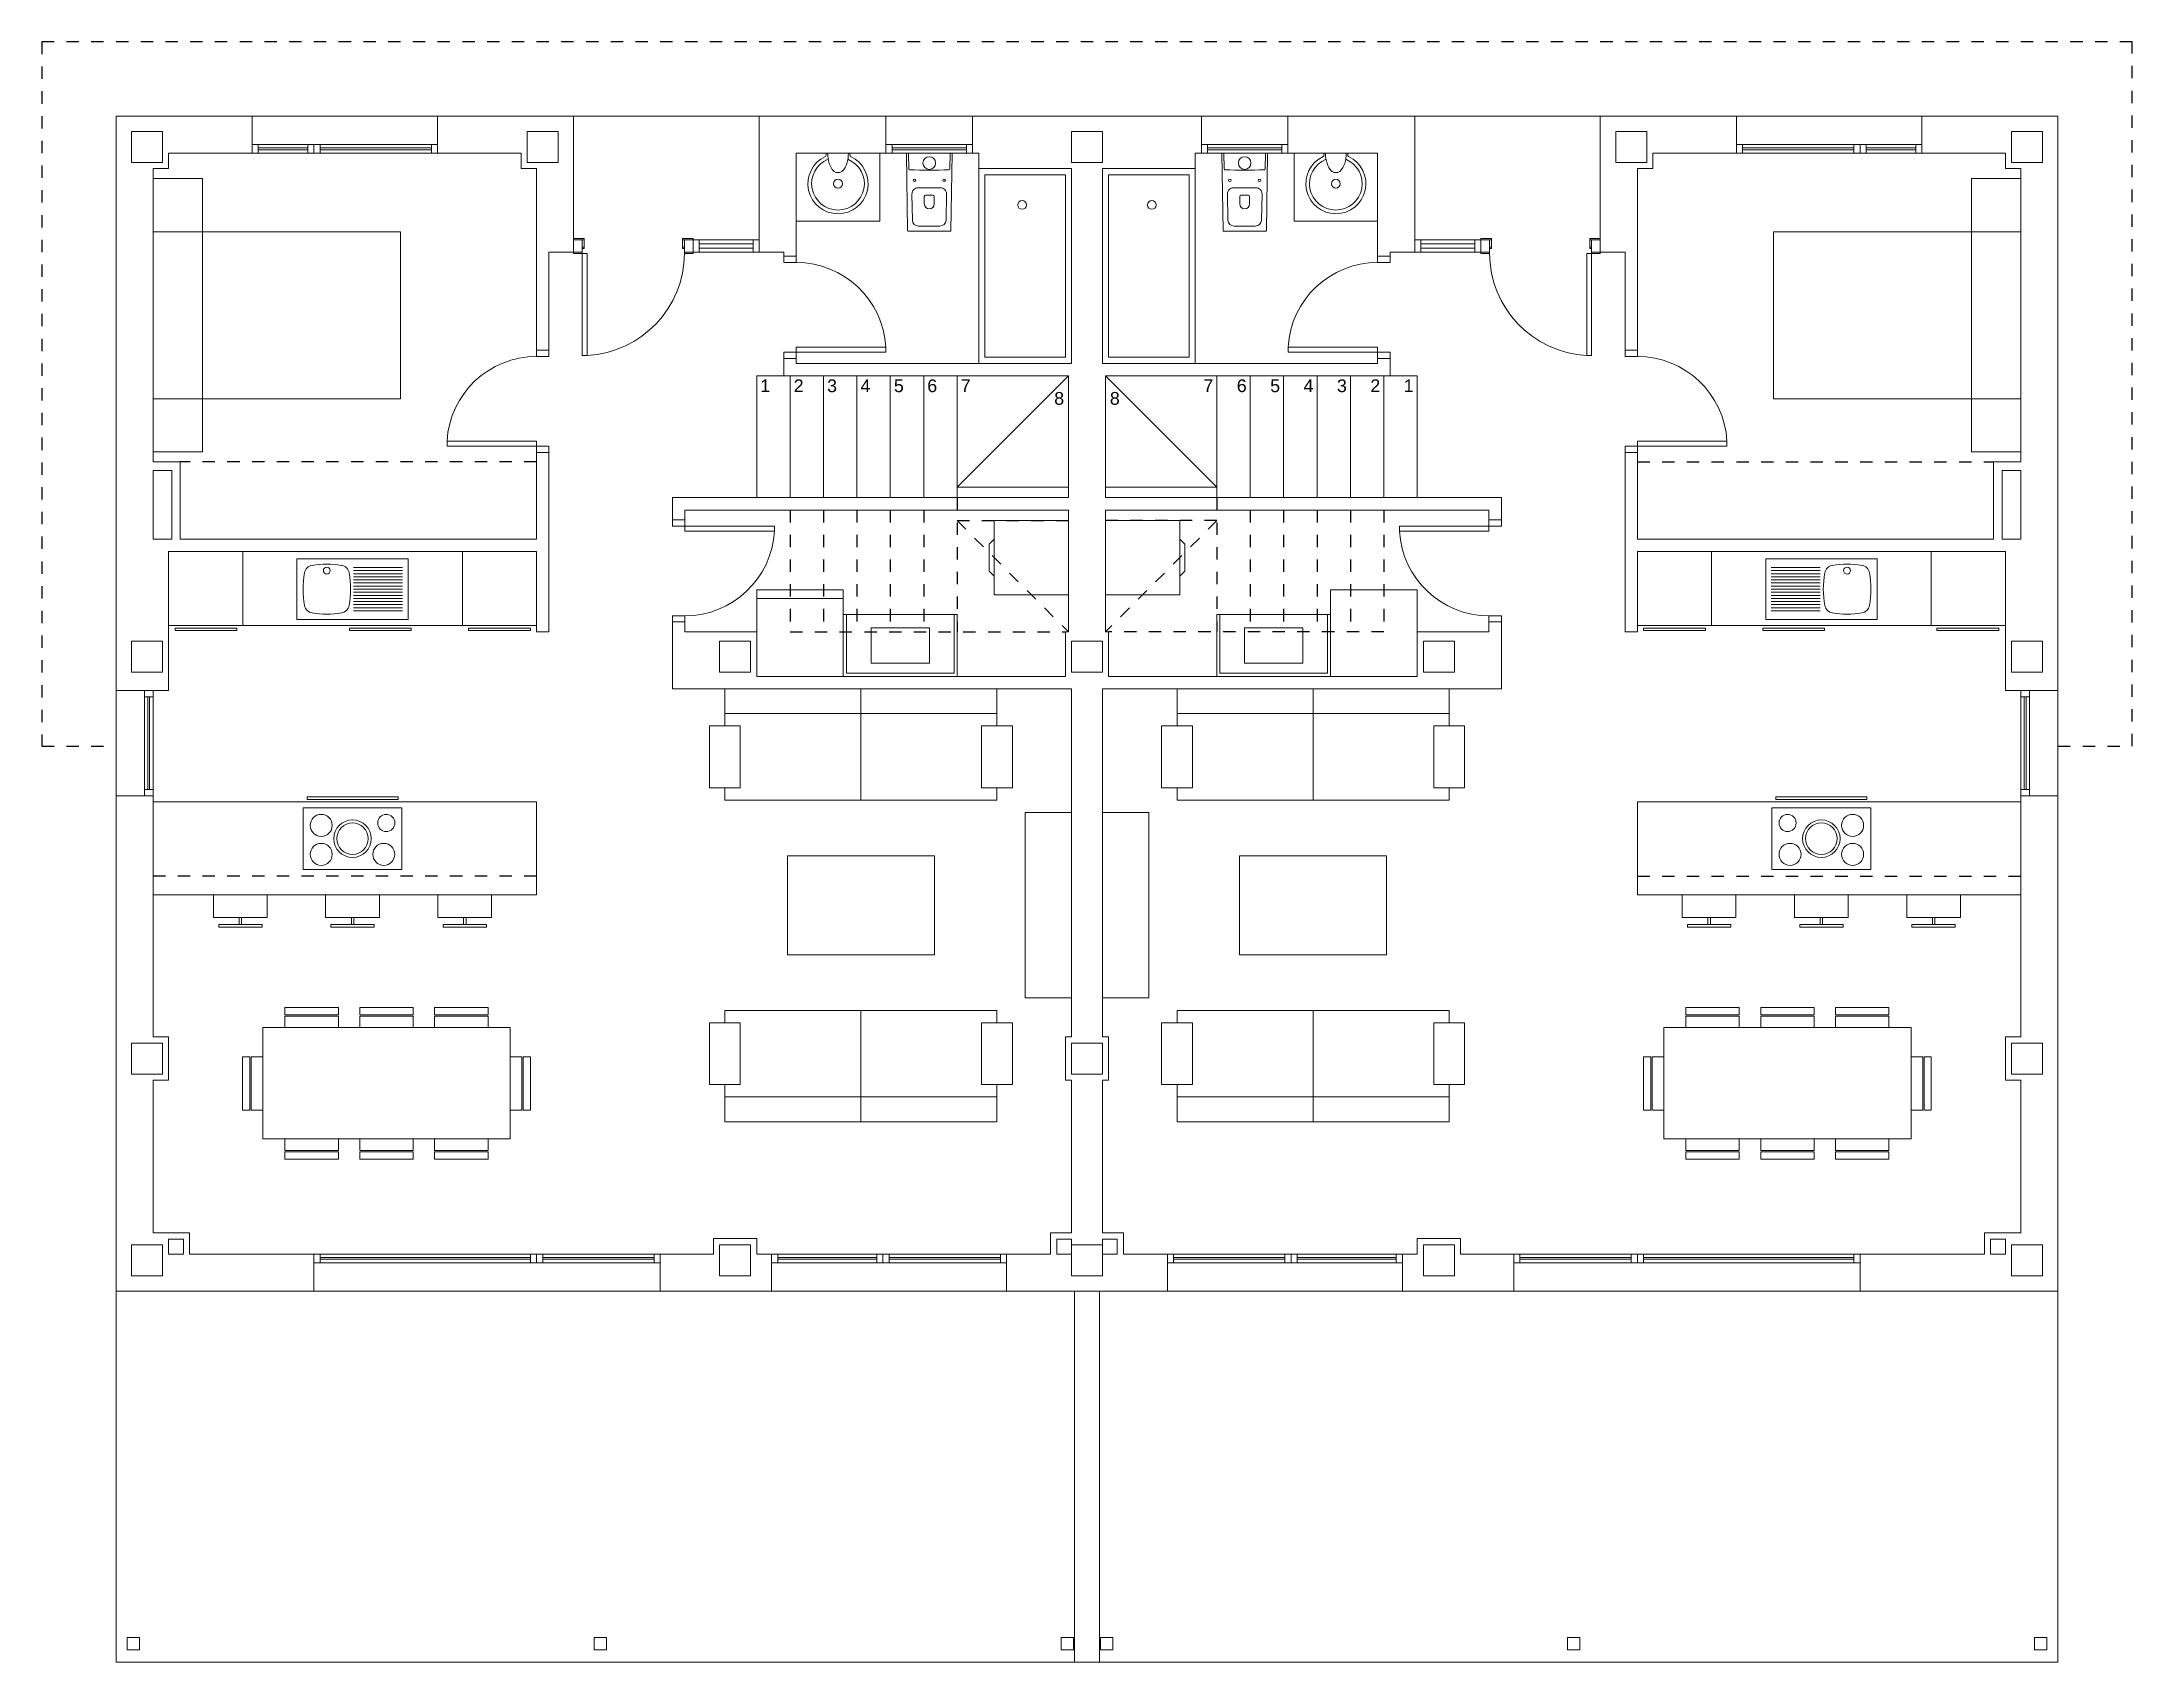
# Model space of a CAD drawing. Header units: millimetres. Extents: x 441156 to 441653, y 4514887 to 4515266.
# Drawn here: x 441299.33 to 441316.23, y 4515240.49 to 4515253.59 of the extents above; entities that cross this region are included whole.
import ezdxf
from ezdxf.enums import TextEntityAlignment as Align

# ---------------------------------------------------------------- set-up
doc = ezdxf.new("R2010")
doc.units = ezdxf.units.MM
doc.linetypes.add('CONTINUA', pattern=[0])
doc.linetypes.add('RAYITAS', pattern=[0.375, 0.25, -0.125])
doc.layers.add('01_muebles_B', color=254, linetype='Continuous', lineweight=5)
doc.layers.add('01_proyección', color=4, linetype='RAYITAS')
doc.styles.add('NIEVES2', font='sanss___.ttf')

# ---------------------------------------------------------------- blocks, each defined once
blk = doc.blocks.new('P725-10')
for p, q in [((-0.05, 0.824), (-0.091, 0.824)), ((-0.091, 0.824), (-0.091, 0.1)), ((-0.05, 0.824), (-0.05, 0)), ((-0.775, 0.1), (-0.825, 0.1)), ((-0.825, 0), (-0.775, 0)), ((-0.775, 0.1), (-0.775, 0)), ((0, 0.1), (-0.091, 0.1)), ((-0.05, 0), (0, 0))]:
    blk.add_line(p, q)
blk.add_arc((-0.05, 0.1), 0.725, 93.2758, 180)
blk = doc.blocks.new('5-fuegos')
blk.add_lwpolyline([(-0.4, -0.25), (0.4, -0.25), (0.4, 0.25), (-0.4, 0.25)], close=True)
for centre, radius in [((-0.253, 0.107), 0.089), ((0.273, 0.127), 0.0693), ((0, 0), 0.152), ((0, 0), 0.127), ((-0.253, -0.127), 0.089), ((0.253, -0.127), 0.089)]:
    blk.add_circle(centre, radius)
blk = doc.blocks.new('lavadora')
blk.add_lwpolyline([(0.6, 0), (0, 0), (0, 0.6), (0.6, 0.6)], close=True)
blk.add_lwpolyline([(0.6, 0.45), (0.64, 0.41), (0.64, 0.19), (0.6, 0.15)])
blk = doc.blocks.new('A$C2F670456')
at = {"layer": '01_muebles_B', "linetype": 'CONTINUA'}
for p, q in [((1.7, 12.5, 0), (0.6, 12.5, 0)), ((0.6, 12.5, 0), (0.6, 7.855, 0)), ((1.7, 12.2, 0), (1.7, 12.5, 0)), ((1.7, 12.5, 0), (3.2, 12.5, 0)), ((4.3, 12.5, 0), (3.2, 12.5, 0)), ((3.2, 12.2, 0), (3.2, 12.5, 0)), ((4.3, 12.5, 0), (4.3, 11.4, 0)), ((4.3, 12.5, 0), (5.8, 12.5, 0)), ((6.1, 12.5, 0), (5.8, 12.5, 0)), ((5.8, 12.5, 0), (5.8, 11.4, 0)), ((5.8, 12.5, 0), (6.825, 12.5, 0)), ((6.825, 12.2, 0), (6.825, 12.5, 0)), ((6.825, 12.5, 0), (7.525, 12.5, 0)), ((7.525, 12.5, 0), (9.375, 12.5, 0)), ((7.525, 12.2, 0), (7.525, 12.5, 0)), ((9.375, 12.2, 0), (9.375, 12.5, 0)), ((10.075, 12.5, 0), (9.375, 12.5, 0)), ((11.1, 12.5, 0), (10.075, 12.5, 0)), ((10.075, 12.2, 0), (10.075, 12.5, 0)), ((10.8, 12.5, 0), (11.1, 12.5, 0)), ((11.1, 12.5, 0), (11.1, 11.4, 0)), ((11.1, 12.5, 0), (12.6, 12.5, 0)), ((12.6, 12.5, 0), (13.7, 12.5, 0)), ((12.6, 12.5, 0), (12.6, 11.4, 0)), ((13.7, 12.2, 0), (13.7, 12.5, 0)), ((15.2, 12.5, 0), (13.7, 12.5, 0)), ((15.2, 12.5, 0), (16.3, 12.5, 0)), ((15.2, 12.2, 0), (15.2, 12.5, 0)), ((16.3, 12.5, 0), (16.3, 7.855, 0)), ((1.7, 12.2, 0), (1.025, 12.2, 0)), ((1.025, 12.2, 0), (1.025, 12.075, 0)), ((1.7, 12.27, 0), (3.2, 12.27, 0)), ((1.7, 12.2, 0), (3.2, 12.2, 0)), ((1.75, 12.27, 0), (1.75, 12.2, 0)), ((1.75, 12.242, 0), (2.15, 12.242, 0)), ((1.75, 12.228, 0), (2.15, 12.228, 0)), ((2.15, 12.27, 0), (2.15, 12.2, 0)), ((2.2, 12.27, 0), (2.2, 12.2, 0)), ((2.25, 12.27, 0), (2.25, 12.2, 0)), ((2.25, 12.242, 0), (3.15, 12.242, 0)), ((2.25, 12.228, 0), (3.15, 12.228, 0)), ((3.15, 12.27, 0), (3.15, 12.2, 0)), ((3.875, 12.2, 0), (3.2, 12.2, 0)), ((3.875, 12.2, 0), (3.875, 12.075, 0)), ((6.1, 12.2, 0), (6.1, 11.366, 0)), ((6.825, 12.2, 0), (6.1, 12.2, 0)), ((6.341, 12.198, 0), (6.342, 12.183, 0)), ((6.343, 12.2, 0), (6.531, 12.2, 0)), ((6.534, 12.198, 0), (6.533, 12.183, 0)), ((6.775, 11.65, 0), (6.775, 12.2, 0)), ((6.825, 12.27, 0), (7.525, 12.27, 0)), ((6.825, 12.2, 0), (7.525, 12.2, 0)), ((6.875, 12.2, 0), (6.875, 12.27, 0)), ((6.875, 12.242, 0), (7.475, 12.242, 0)), ((6.875, 12.228, 0), (7.475, 12.228, 0)), ((7.009, 12.073, 0), (7.007, 12.2, 0)), ((7.341, 12.073, 0), (7.343, 12.2, 0)), ((7.475, 12.2, 0), (7.475, 12.27, 0)), ((7.575, 12.2, 0), (7.525, 12.2, 0)), ((7.575, 12.075, 0), (7.575, 12.2, 0)), ((9.325, 12.075, 0), (9.325, 12.2, 0)), ((9.325, 12.2, 0), (9.375, 12.2, 0)), ((10.075, 12.27, 0), (9.375, 12.27, 0)), ((10.075, 12.2, 0), (9.375, 12.2, 0)), ((9.425, 12.2, 0), (9.425, 12.27, 0)), ((10.025, 12.242, 0), (9.425, 12.242, 0)), ((10.025, 12.228, 0), (9.425, 12.228, 0)), ((9.559, 12.073, 0), (9.557, 12.2, 0)), ((9.891, 12.073, 0), (9.893, 12.2, 0)), ((10.025, 12.2, 0), (10.025, 12.27, 0)), ((10.075, 12.2, 0), (10.8, 12.2, 0)), ((10.125, 11.65, 0), (10.125, 12.2, 0)), ((10.366, 12.198, 0), (10.367, 12.183, 0)), ((10.556, 12.2, 0), (10.368, 12.2, 0)), ((10.559, 12.198, 0), (10.558, 12.183, 0)), ((10.8, 12.2, 0), (10.8, 11.366, 0)), ((13.025, 12.2, 0), (13.7, 12.2, 0)), ((13.025, 12.2, 0), (13.025, 12.075, 0)), ((15.2, 12.27, 0), (13.7, 12.27, 0)), ((15.2, 12.2, 0), (13.7, 12.2, 0)), ((13.75, 12.27, 0), (13.75, 12.2, 0)), ((14.65, 12.242, 0), (13.75, 12.242, 0)), ((14.65, 12.228, 0), (13.75, 12.228, 0)), ((14.65, 12.27, 0), (14.65, 12.2, 0)), ((14.7, 12.27, 0), (14.7, 12.2, 0)), ((14.75, 12.27, 0), (14.75, 12.2, 0)), ((15.15, 12.242, 0), (14.75, 12.242, 0)), ((15.15, 12.228, 0), (14.75, 12.228, 0)), ((15.15, 12.27, 0), (15.15, 12.2, 0)), ((15.2, 12.2, 0), (15.875, 12.2, 0)), ((15.875, 12.2, 0), (15.875, 12.075, 0)), ((15.925, 12.2, 0), (15.925, 12.125, 0)), ((0.9, 12.075, 0), (0.9, 9.705, 0)), ((1.025, 12.075, 0), (0.9, 12.075, 0)), ((3.875, 12.075, 0), (4, 12.075, 0)), ((4, 12.075, 0), (4, 10.606, 0)), ((6.453, 12.043, 0), (6.422, 12.043, 0)), ((8.325, 12.075, 0), (7.575, 12.075, 0)), ((8.325, 10.5, 0), (8.325, 12.075, 0)), ((8.575, 10.5, 0), (8.575, 12.075, 0)), ((8.575, 12.075, 0), (9.325, 12.075, 0)), ((10.447, 12.043, 0), (10.478, 12.043, 0)), ((12.9, 12.075, 0), (12.9, 10.606, 0)), ((13.025, 12.075, 0), (12.9, 12.075, 0)), ((15.875, 12.075, 0), (16, 12.075, 0)), ((15.925, 12.125, 0), (16, 12.125, 0)), ((16, 12.075, 0), (16, 9.705, 0)), ((7.039, 11.659, 0), (7.035, 11.869, 0)), ((7.085, 11.92, 0), (7.265, 11.92, 0)), ((7.135, 11.85, 0), (7.135, 11.79, 0)), ((7.145, 11.86, 0), (7.205, 11.86, 0)), ((7.215, 11.85, 0), (7.215, 11.79, 0)), ((7.311, 11.659, 0), (7.315, 11.869, 0)), ((9.589, 11.659, 0), (9.585, 11.869, 0)), ((9.815, 11.92, 0), (9.635, 11.92, 0)), ((9.685, 11.85, 0), (9.685, 11.79, 0)), ((9.755, 11.86, 0), (9.695, 11.86, 0)), ((9.765, 11.85, 0), (9.765, 11.79, 0)), ((9.861, 11.659, 0), (9.865, 11.869, 0)), ((1.3, 11.565, 0), (1.3, 10.215, 0)), ((4.385, 11.5, 0), (4.385, 11.44, 0)), ((5.18, 11.5, 0), (5.18, 11.44, 0)), ((5.265, 11.5, 0), (5.265, 11.4, 0)), ((5.8, 11.5, 0), (5.265, 11.5, 0)), ((5.315, 11.5, 0), (5.315, 11.4, 0)), ((5.75, 11.5, 0), (5.75, 11.4, 0)), ((6.775, 11.65, 0), (6.1, 11.65, 0)), ((7.089, 11.61, 0), (7.261, 11.61, 0)), ((9.811, 11.61, 0), (9.639, 11.61, 0)), ((10.125, 11.65, 0), (10.8, 11.65, 0)), ((11.1, 11.5, 0), (11.635, 11.5, 0)), ((11.15, 11.5, 0), (11.15, 11.4, 0)), ((11.585, 11.5, 0), (11.585, 11.4, 0)), ((11.635, 11.5, 0), (11.635, 11.4, 0)), ((11.72, 11.5, 0), (11.72, 11.44, 0)), ((12.515, 11.5, 0), (12.515, 11.44, 0)), ((15.6, 11.565, 0), (15.6, 10.215, 0)), ((4.3, 11.4, 0), (4.1, 11.4, 0)), ((4.1, 11.4, 0), (4.1, 10.606, 0)), ((4.31, 11.4, 0), (4.37, 11.4, 0)), ((4.37, 11.43, 0), (4.37, 11.4, 0)), ((5.195, 11.43, 0), (5.195, 11.4, 0)), ((5.8, 11.4, 0), (5.265, 11.4, 0)), ((5.75, 11.467, 0), (5.315, 11.467, 0)), ((5.75, 11.433, 0), (5.315, 11.433, 0)), ((6, 11.4, 0), (5.8, 11.4, 0)), ((6, 11.4, 0), (6, 11.366, 0)), ((6.1, 11.366, 0), (6, 11.366, 0)), ((10.8, 11.366, 0), (10.9, 11.366, 0)), ((10.9, 11.4, 0), (11.1, 11.4, 0)), ((10.9, 11.4, 0), (10.9, 11.366, 0)), ((11.1, 11.4, 0), (11.635, 11.4, 0)), ((11.15, 11.467, 0), (11.585, 11.467, 0)), ((11.15, 11.433, 0), (11.585, 11.433, 0)), ((11.705, 11.43, 0), (11.705, 11.4, 0)), ((12.53, 11.43, 0), (12.53, 11.4, 0)), ((12.59, 11.4, 0), (12.53, 11.4, 0)), ((12.6, 11.4, 0), (12.8, 11.4, 0)), ((12.8, 11.4, 0), (12.8, 10.606, 0)), ((4, 10.606, 0), (4.1, 10.606, 0)), ((6, 10.541, 0), (6, 10.4, 0)), ((6.1, 10.541, 0), (6, 10.541, 0)), ((6.1, 10.541, 0), (6.1, 10.5, 0)), ((8.325, 10.5, 0), (6.1, 10.5, 0)), ((8.625, 10.5, 0), (10.8, 10.5, 0)), ((10.8, 10.541, 0), (10.8, 10.5, 0)), ((10.8, 10.541, 0), (10.9, 10.541, 0)), ((10.9, 10.541, 0), (10.9, 10.4, 0)), ((12.9, 10.606, 0), (12.8, 10.606, 0)), ((5.78, 9.415, 0), (5.78, 10.4, 0)), ((6, 10.4, 0), (5.78, 10.4, 0)), ((8.3, 10.4, 0), (6, 10.4, 0)), ((6.05, 9.415, 0), (6.05, 10.4, 0)), ((6.32, 9.415, 0), (6.32, 10.4, 0)), ((6.59, 9.415, 0), (6.59, 10.4, 0)), ((6.86, 9.415, 0), (6.86, 10.4, 0)), ((7.13, 9.415, 0), (7.13, 10.4, 0)), ((7.4, 9.415, 0), (7.4, 10.4, 0)), ((7.4, 9.5, 0), (8.3, 10.4, 0)), ((8.3, 9.415, 0), (8.3, 10.4, 0)), ((8.6, 10.4, 0), (10.9, 10.4, 0)), ((8.6, 9.415, 0), (8.6, 10.4, 0)), ((9.5, 9.5, 0), (8.6, 10.4, 0)), ((9.5, 9.415, 0), (9.5, 10.4, 0)), ((9.77, 9.415, 0), (9.77, 10.4, 0)), ((10.04, 9.415, 0), (10.04, 10.4, 0)), ((10.31, 9.415, 0), (10.31, 10.4, 0)), ((10.58, 9.415, 0), (10.58, 10.4, 0)), ((10.85, 9.415, 0), (10.85, 10.4, 0)), ((10.9, 10.4, 0), (11.12, 10.4, 0)), ((11.12, 9.415, 0), (11.12, 10.4, 0)), ((1.12, 9.705, 0), (0.9, 9.705, 0)), ((1.12, 9.705, 0), (1.12, 9.08, 0)), ((4, 9.781, 0), (4, 9.08, 0)), ((4, 9.781, 0), (4.1, 9.781, 0)), ((4.1, 9.781, 0), (4.1, 8.33, 0)), ((12.8, 9.781, 0), (12.8, 8.33, 0)), ((12.9, 9.781, 0), (12.8, 9.781, 0)), ((12.9, 9.781, 0), (12.9, 9.08, 0)), ((15.78, 9.705, 0), (15.78, 9.08, 0)), ((15.78, 9.705, 0), (16, 9.705, 0)), ((7.4, 9.5, 0), (8.3, 9.5, 0)), ((9.5, 9.5, 0), (8.6, 9.5, 0)), ((8.3, 9.415, 0), (5.1, 9.415, 0)), ((5.1, 9.415, 0), (5.1, 9.235, 0)), ((5.1, 9.415, 0), (5.1, 9.235, 0)), ((8.3, 9.315, 0), (5.2, 9.315, 0)), ((5.2, 9.315, 0), (5.2, 9.235, 0)), ((5.2, 9.315, 0), (5.2, 9.235, 0)), ((8.3, 8.33, 0), (8.3, 9.315, 0)), ((8.6, 9.415, 0), (11.8, 9.415, 0)), ((8.6, 8.33, 0), (8.6, 9.315, 0)), ((8.6, 9.315, 0), (11.7, 9.315, 0)), ((11.7, 9.315, 0), (11.7, 9.235, 0)), ((11.7, 9.315, 0), (11.7, 9.235, 0)), ((11.8, 9.415, 0), (11.8, 9.235, 0)), ((11.8, 9.415, 0), (11.8, 9.235, 0)), ((5.2, 9.235, 0), (5.1, 9.235, 0)), ((11.7, 9.235, 0), (11.8, 9.235, 0)), ((4, 8.98, 0), (1.025, 8.98, 0)), ((1.025, 7.855, 0), (1.025, 8.98, 0)), ((4, 9.08, 0), (1.12, 9.08, 0)), ((1.625, 8.98, 0), (1.625, 8.38, 0)), ((3.4, 8.98, 0), (3.4, 8.38, 0)), ((4, 8.98, 0), (4, 8.33, 0)), ((12.9, 9.08, 0), (15.78, 9.08, 0)), ((12.9, 8.98, 0), (15.875, 8.98, 0)), ((12.9, 8.98, 0), (12.9, 8.33, 0)), ((13.5, 8.98, 0), (13.5, 8.38, 0)), ((15.275, 8.98, 0), (15.275, 8.38, 0)), ((15.875, 7.855, 0), (15.875, 8.98, 0)), ((2.062, 8.43), (2.062, 8.92)), ((2.062, 8.92), (2.962, 8.92)), ((2.521, 8.85), (2.917, 8.85)), ((2.521, 8.825), (2.917, 8.825)), ((2.521, 8.8), (2.917, 8.8)), ((2.962, 8.92), (2.962, 8.43)), ((13.937, 8.92), (13.937, 8.43)), ((14.837, 8.92), (13.937, 8.92)), ((14.378, 8.85), (13.982, 8.85)), ((14.378, 8.825), (13.982, 8.825)), ((14.378, 8.8), (13.982, 8.8)), ((14.837, 8.43), (14.837, 8.92)), ((2.521, 8.775), (2.917, 8.775)), ((2.521, 8.75), (2.917, 8.75)), ((2.521, 8.725), (2.917, 8.725)), ((2.521, 8.7), (2.917, 8.7)), ((2.521, 8.675), (2.917, 8.675)), ((2.521, 8.65), (2.917, 8.65)), ((2.521, 8.625), (2.917, 8.625)), ((14.378, 8.775), (13.982, 8.775)), ((14.378, 8.75), (13.982, 8.75)), ((14.378, 8.725), (13.982, 8.725)), ((14.378, 8.7), (13.982, 8.7)), ((14.378, 8.675), (13.982, 8.675)), ((14.378, 8.65), (13.982, 8.65)), ((14.378, 8.625), (13.982, 8.625)), ((2.521, 8.6), (2.917, 8.6)), ((2.521, 8.575), (2.917, 8.575)), ((2.521, 8.55), (2.917, 8.55)), ((2.521, 8.525), (2.917, 8.525)), ((2.521, 8.5), (2.917, 8.5)), ((6.48, 8.6, 0), (5.78, 8.6, 0)), ((6.505, 7.995, 0), (6.505, 8.47, 0)), ((7.375, 7.995, 0), (7.375, 8.47, 0)), ((9.525, 7.995, 0), (9.525, 8.47, 0)), ((10.395, 7.995, 0), (10.395, 8.47, 0)), ((14.378, 8.6), (13.982, 8.6)), ((14.378, 8.575), (13.982, 8.575)), ((14.378, 8.55), (13.982, 8.55)), ((14.378, 8.525), (13.982, 8.525)), ((14.378, 8.5), (13.982, 8.5)), ((4, 8.38, 0), (1.025, 8.38, 0)), ((2.962, 8.43), (2.062, 8.43)), ((4, 8.33, 0), (4.1, 8.33, 0)), ((5.1, 8.41, 0), (5.1, 7.87, 0)), ((5.2, 8.41, 0), (5.1, 8.41, 0)), ((5.2, 8.41, 0), (5.2, 8.33, 0)), ((5.78, 8.33, 0), (5.2, 8.33, 0)), ((5.78, 8.33, 0), (5.78, 7.97, 0)), ((8.3, 8.33, 0), (8.275, 8.33, 0)), ((8.3, 8.33, 0), (8.275, 8.33, 0)), ((8.275, 8.33, 0), (8.275, 7.97, 0)), ((8.6, 8.33, 0), (8.625, 8.33, 0)), ((8.6, 8.33, 0), (8.625, 8.33, 0)), ((8.625, 8.33, 0), (8.625, 7.97, 0)), ((11.12, 8.33, 0), (11.7, 8.33, 0)), ((11.12, 8.33, 0), (11.12, 7.97, 0)), ((11.7, 8.41, 0), (11.7, 8.33, 0)), ((11.7, 8.41, 0), (11.8, 8.41, 0)), ((11.8, 8.41, 0), (11.8, 7.87, 0)), ((12.9, 8.33, 0), (12.8, 8.33, 0)), ((12.9, 8.38, 0), (15.875, 8.38, 0)), ((13.937, 8.43), (14.837, 8.43)), ((5.78, 7.97, 0), (8.275, 7.97, 0)), ((6.505, 7.995, 0), (7.375, 7.995, 0)), ((11.12, 7.97, 0), (8.625, 7.97, 0)), ((10.395, 7.995, 0), (9.525, 7.995, 0)), ((1.025, 7.855, 0), (0.6, 7.855, 0)), ((0.6, 7.855, 0), (0.6, 7.005, 0)), ((0.83, 7.855, 0), (0.83, 7.005, 0)), ((0.83, 7.805, 0), (0.9, 7.805, 0)), ((0.858, 7.055, 0), (0.858, 7.805, 0)), ((0.872, 7.055, 0), (0.872, 7.805, 0)), ((0.9, 7.855, 0), (0.9, 7.005, 0)), ((8.325, 7.87, 0), (5.1, 7.87, 0)), ((6.622, 7.87, 0), (6.622, 6.97, 0)), ((8.325, 5.055, 0), (8.325, 7.87, 0)), ((8.575, 5.055, 0), (8.575, 7.87, 0)), ((8.575, 7.87, 0), (11.8, 7.87, 0)), ((10.278, 7.87, 0), (10.278, 6.97, 0)), ((15.875, 7.855, 0), (16.3, 7.855, 0)), ((16, 7.855, 0), (16, 7.005, 0)), ((16.07, 7.805, 0), (16, 7.805, 0)), ((16.028, 7.055, 0), (16.028, 7.805, 0)), ((16.042, 7.055, 0), (16.042, 7.805, 0)), ((16.07, 7.855, 0), (16.07, 7.005, 0)), ((16.3, 7.855, 0), (16.3, 7.005, 0)), ((7.722, 7.67, 0), (5.522, 7.67, 0)), ((9.178, 7.67, 0), (11.378, 7.67, 0)), ((0.9, 7.005, 0), (0.6, 7.005, 0)), ((0.6, 7.005, 0), (0.6, 3, 0)), ((0.83, 7.055, 0), (0.9, 7.055, 0)), ((0.9, 7.005, 0), (0.9, 5.055, 0)), ((4, 6.955, 0), (0.9, 6.955, 0)), ((4, 6.205, 0), (4, 6.955, 0)), ((12.9, 6.955, 0), (16, 6.955, 0)), ((12.9, 6.205, 0), (12.9, 6.955, 0)), ((16.07, 7.055, 0), (16, 7.055, 0)), ((16, 7.005, 0), (16.3, 7.005, 0)), ((16, 7.005, 0), (16, 5.055, 0)), ((16.3, 7.005, 0), (16.3, 3, 0)), ((4, 6.205, 0), (0.9, 6.205, 0)), ((12.9, 6.205, 0), (16, 6.205, 0)), ((6.622, 4.37, 0), (6.622, 5.27, 0)), ((10.278, 4.37, 0), (10.278, 5.27, 0)), ((8.275, 4.705, 0), (8.275, 5.055, 0)), ((8.275, 5.055, 0), (8.325, 5.055, 0)), ((8.625, 5.055, 0), (8.575, 5.055, 0)), ((8.625, 4.705, 0), (8.625, 5.055, 0)), ((0.9, 4.705, 0), (0.9, 3.47, 0)), ((7.722, 4.57, 0), (5.522, 4.57, 0)), ((8.325, 4.705, 0), (8.275, 4.705, 0)), ((8.325, 3.47, 0), (8.325, 4.705, 0)), ((8.575, 3.47, 0), (8.575, 4.705, 0)), ((8.575, 4.705, 0), (8.625, 4.705, 0)), ((9.178, 4.57, 0), (11.378, 4.57, 0)), ((16, 4.705, 0), (16, 3.47, 0)), ((0.9, 3.47, 0), (1.195, 3.47, 0)), ((1.195, 3.47, 0), (1.195, 3.3, 0)), ((8.325, 3.47, 0), (8.155, 3.47, 0)), ((8.155, 3.47, 0), (8.155, 3.3, 0)), ((8.575, 3.47, 0), (8.745, 3.47, 0)), ((8.745, 3.47, 0), (8.745, 3.3, 0)), ((16, 3.47, 0), (15.705, 3.47, 0)), ((15.705, 3.47, 0), (15.705, 3.3, 0)), ((1.195, 3.3, 0), (2.2, 3.3, 0)), ((2.2, 3.3, 0), (2.2, 3, 0)), ((5, 3.3, 0), (2.2, 3.3, 0)), ((5, 3.23, 0), (2.2, 3.23, 0)), ((2.25, 3.3, 0), (2.25, 3.23, 0)), ((2.25, 3.272, 0), (3.95, 3.272, 0)), ((2.25, 3.258, 0), (3.95, 3.258, 0)), ((3.95, 3.3, 0), (3.95, 3.23, 0)), ((4, 3.3, 0), (4, 3.23, 0)), ((4.05, 3.3, 0), (4.05, 3.23, 0)), ((4.95, 3.272, 0), (4.05, 3.272, 0)), ((4.95, 3.258, 0), (4.05, 3.258, 0)), ((4.95, 3.3, 0), (4.95, 3.23, 0)), ((5, 3.3, 0), (5.43, 3.3, 0)), ((5, 3.3, 0), (5, 3, 0)), ((5.9, 3.3, 0), (5.78, 3.3, 0)), ((7.8, 3.3, 0), (5.9, 3.3, 0)), ((5.9, 3.3, 0), (5.9, 3, 0)), ((7.8, 3.23, 0), (5.9, 3.23, 0)), ((5.95, 3.3, 0), (5.95, 3.23, 0)), ((5.95, 3.272, 0), (6.75, 3.272, 0)), ((5.95, 3.258, 0), (6.75, 3.258, 0)), ((6.75, 3.3, 0), (6.75, 3.23, 0)), ((6.8, 3.3, 0), (6.8, 3.23, 0)), ((6.85, 3.3, 0), (6.85, 3.23, 0)), ((7.75, 3.272, 0), (6.85, 3.272, 0)), ((7.75, 3.258, 0), (6.85, 3.258, 0)), ((7.75, 3.3, 0), (7.75, 3.23, 0)), ((7.8, 3.3, 0), (8.155, 3.3, 0)), ((7.8, 3.3, 0), (7.8, 3, 0)), ((9.1, 3.3, 0), (8.745, 3.3, 0)), ((9.1, 3.3, 0), (11, 3.3, 0)), ((9.1, 3.3, 0), (9.1, 3, 0)), ((9.1, 3.23, 0), (11, 3.23, 0)), ((9.15, 3.3, 0), (9.15, 3.23, 0)), ((9.15, 3.272, 0), (10.05, 3.272, 0)), ((9.15, 3.258, 0), (10.05, 3.258, 0)), ((10.05, 3.3, 0), (10.05, 3.23, 0)), ((10.1, 3.3, 0), (10.1, 3.23, 0)), ((10.15, 3.3, 0), (10.15, 3.23, 0)), ((10.95, 3.272, 0), (10.15, 3.272, 0)), ((10.95, 3.258, 0), (10.15, 3.258, 0)), ((10.95, 3.3, 0), (10.95, 3.23, 0)), ((11, 3.3, 0), (11, 3, 0)), ((11, 3.3, 0), (11.12, 3.3, 0)), ((11.9, 3.3, 0), (11.47, 3.3, 0)), ((11.9, 3.3, 0), (11.9, 3, 0)), ((11.9, 3.3, 0), (14.7, 3.3, 0)), ((11.9, 3.23, 0), (14.7, 3.23, 0)), ((11.95, 3.3, 0), (11.95, 3.23, 0)), ((11.95, 3.272, 0), (12.85, 3.272, 0)), ((11.95, 3.258, 0), (12.85, 3.258, 0)), ((12.85, 3.3, 0), (12.85, 3.23, 0)), ((12.9, 3.3, 0), (12.9, 3.23, 0)), ((12.95, 3.3, 0), (12.95, 3.23, 0)), ((14.65, 3.272, 0), (12.95, 3.272, 0)), ((14.65, 3.258, 0), (12.95, 3.258, 0)), ((14.65, 3.3, 0), (14.65, 3.23, 0)), ((15.705, 3.3, 0), (14.7, 3.3, 0)), ((14.7, 3.3, 0), (14.7, 3, 0)), ((0.6, 3, 0), (2.2, 3, 0)), ((0.6, 3, 0), (0.6, 0, 0)), ((2.2, 3, 0), (5, 3, 0)), ((5, 3, 0), (5.9, 3, 0)), ((7.8, 3, 0), (5.9, 3, 0)), ((7.8, 3, 0), (9.1, 3, 0)), ((8.35, 0, 0), (8.35, 3, 0)), ((8.55, 0, 0), (8.55, 3, 0)), ((9.1, 3, 0), (11, 3, 0)), ((11.9, 3, 0), (11, 3, 0)), ((14.7, 3, 0), (11.9, 3, 0)), ((16.3, 3, 0), (14.7, 3, 0)), ((16.3, 0, 0), (16.3, 3, 0)), ((0.6, 0, 0), (16.3, 0, 0))]:
    blk.add_line(p, q, dxfattribs=at)
for points in [[(0.975, 12.125), (0.725, 12.125), (0.725, 12.375), (0.975, 12.375), (0.975, 12.125)], [(4.175, 12.125), (3.925, 12.125), (3.925, 12.375), (4.175, 12.375), (4.175, 12.125)], [(8.325, 12.375), (8.575, 12.375), (8.575, 12.125), (8.325, 12.125), (8.325, 12.375)], [(12.725, 12.125), (12.975, 12.125), (12.975, 12.375), (12.725, 12.375), (12.725, 12.125)], [(15.925, 12.125), (16.175, 12.125), (16.175, 12.375), (15.925, 12.375), (15.925, 12.125)], [(2.487, 8.36), (2.487, 8.34), (2.987, 8.34), (2.987, 8.36)], [(14.413, 8.36), (14.413, 8.34), (13.913, 8.34), (13.913, 8.36)], [(0.975, 8.005), (0.725, 8.005), (0.725, 8.255), (0.975, 8.255), (0.975, 8.005)], [(5.73, 8.005), (5.48, 8.005), (5.48, 8.255), (5.73, 8.255), (5.73, 8.005)], [(8.325, 8.005), (8.575, 8.005), (8.575, 8.255), (8.325, 8.255), (8.325, 8.005)], [(11.17, 8.005), (11.42, 8.005), (11.42, 8.255), (11.17, 8.255), (11.17, 8.005)], [(15.925, 8.005), (16.175, 8.005), (16.175, 8.255), (15.925, 8.255), (15.925, 8.005)], [(2.88, 6.975), (2.145, 6.975), (2.145, 6.995), (2.88, 6.995)], [(14.02, 6.975), (14.755, 6.975), (14.755, 6.995), (14.02, 6.995)], [(1.781, 5.943), (1.781, 5.963), (1.431, 5.963), (1.431, 5.943)], [(1.615, 5.963), (1.615, 6.02), (1.595, 6.02), (1.595, 5.963)], [(2.337, 5.943), (2.337, 5.963), (2.687, 5.963), (2.687, 5.943)], [(2.503, 5.963), (2.503, 6.02), (2.523, 6.02), (2.523, 5.963)], [(3.244, 5.943), (3.244, 5.963), (3.594, 5.963), (3.594, 5.943)], [(3.41, 5.963), (3.41, 6.02), (3.43, 6.02), (3.43, 5.963)], [(13.656, 5.943), (13.656, 5.963), (13.306, 5.963), (13.306, 5.943)], [(13.49, 5.963), (13.49, 6.02), (13.47, 6.02), (13.47, 5.963)], [(14.563, 5.943), (14.563, 5.963), (14.213, 5.963), (14.213, 5.943)], [(14.397, 5.963), (14.397, 6.02), (14.377, 6.02), (14.377, 5.963)], [(15.119, 5.943), (15.119, 5.963), (15.469, 5.963), (15.469, 5.943)], [(15.285, 5.963), (15.285, 6.02), (15.305, 6.02), (15.305, 5.963)], [(0.975, 4.755), (0.725, 4.755), (0.725, 5.005), (0.975, 5.005), (0.975, 4.755)], [(8.325, 4.755), (8.575, 4.755), (8.575, 5.005), (8.325, 5.005), (8.325, 4.755)], [(15.925, 4.755), (16.175, 4.755), (16.175, 5.005), (15.925, 5.005), (15.925, 4.755)], [(0.975, 3.125), (0.725, 3.125), (0.725, 3.375), (0.975, 3.375), (0.975, 3.125)], [(5.73, 3.125), (5.48, 3.125), (5.48, 3.375), (5.73, 3.375), (5.73, 3.125)], [(8.325, 3.125), (8.575, 3.125), (8.575, 3.375), (8.325, 3.375), (8.325, 3.125)], [(11.17, 3.125), (11.42, 3.125), (11.42, 3.375), (11.17, 3.375), (11.17, 3.125)], [(15.925, 3.125), (16.175, 3.125), (16.175, 3.375), (15.925, 3.375), (15.925, 3.125)]]:
    blk.add_lwpolyline(points, close=True, dxfattribs=at)
at = {"layer": '01_muebles_B', "linetype": 'CONTINUA', "elevation": 0, "flags": 128}
for points in [[(6.994, 12.2, 0.414214), (6.99, 12.196), (6.99, 12.195), (7, 11.574, 0.436396), (7.004, 11.57), (7.346, 11.57, 0.436396), (7.35, 11.574), (7.36, 12.195), (7.36, 12.196, 0.414214), (7.356, 12.2)], [(9.906, 12.2, -0.414214), (9.91, 12.196), (9.91, 12.195), (9.9, 11.574, -0.436396), (9.896, 11.57), (9.554, 11.57, -0.436396), (9.55, 11.574), (9.54, 12.195), (9.54, 12.196, -0.414214), (9.544, 12.2)]]:
    blk.add_lwpolyline(points, format="xyb", close=True, dxfattribs=at)
at = {"layer": '01_muebles_B', "linetype": 'CONTINUA', "elevation": 0}
for points in [[(7.575, 12.075), (8.325, 12.075), (8.325, 10.5), (7.575, 10.5)], [(7.625, 12.025), (8.275, 12.025), (8.275, 10.55), (7.625, 10.55)], [(9.325, 12.075), (8.575, 12.075), (8.575, 10.5), (9.325, 10.5)], [(9.275, 12.025), (8.625, 12.025), (8.625, 10.55), (9.275, 10.55)], [(0.9, 11.565), (0.901, 11.995), (1.3, 11.995), (1.3, 11.565)], [(16, 11.565), (15.999, 11.995), (15.6, 11.995), (15.6, 11.565)], [(2.9, 10.215), (0.9, 10.215), (0.9, 11.565), (2.9, 11.565)], [(4.385, 11.51), (4.385, 11.5), (4.3, 11.5), (4.3, 11.51)], [(4.37, 11.4), (4.3, 11.4), (4.3, 11.5), (4.37, 11.5)], [(5.18, 11.51), (5.18, 11.5), (5.265, 11.5), (5.265, 11.51)], [(11.72, 11.51), (11.72, 11.5), (11.635, 11.5), (11.635, 11.51)], [(12.515, 11.51), (12.515, 11.5), (12.6, 11.5), (12.6, 11.51)], [(12.53, 11.4), (12.6, 11.4), (12.6, 11.5), (12.53, 11.5)], [(14, 10.215), (16, 10.215), (16, 11.565), (14, 11.565)], [(4.37, 11.4), (4.37, 11.39), (4.3, 11.39), (4.3, 11.4)], [(4.385, 11.44), (4.385, 11.43), (4.37, 11.43), (4.37, 11.44)], [(4.37, 11.39), (4.37, 10.565), (4.41, 10.565), (4.41, 11.39)], [(5.18, 11.44), (5.18, 11.43), (5.195, 11.43), (5.195, 11.44)], [(5.195, 11.4), (5.195, 11.39), (5.265, 11.39), (5.265, 11.4)], [(11.705, 11.4), (11.705, 11.39), (11.635, 11.39), (11.635, 11.4)], [(11.72, 11.44), (11.72, 11.43), (11.705, 11.43), (11.705, 11.44)], [(12.53, 11.39), (12.53, 10.565), (12.49, 10.565), (12.49, 11.39)], [(12.515, 11.44), (12.515, 11.43), (12.53, 11.43), (12.53, 11.44)], [(12.53, 11.4), (12.53, 11.39), (12.6, 11.39), (12.6, 11.4)], [(0.9, 10.215), (0.901, 9.785), (1.3, 9.785), (1.3, 10.215)], [(16, 10.215), (15.999, 9.785), (15.6, 9.785), (15.6, 10.215)], [(0.9, 9.635), (1.05, 9.635), (1.05, 9.08), (0.9, 9.08)], [(16, 9.635), (15.85, 9.635), (15.85, 9.08), (16, 9.08)], [(5.78, 8.67), (5.78, 7.97), (6.48, 7.97), (6.48, 8.67)], [(11.12, 8.67), (11.12, 7.97), (10.42, 7.97), (10.42, 8.67)], [(6.48, 8.47), (7.4, 8.47), (7.4, 7.97), (6.48, 7.97)], [(10.42, 8.47), (9.5, 8.47), (9.5, 7.97), (10.42, 7.97)], [(1.078, 8.36), (1.078, 8.34), (1.578, 8.34), (1.578, 8.36)], [(3.45, 8.36), (3.45, 8.34), (3.95, 8.34), (3.95, 8.36)], [(6.704, 8.363), (7.176, 8.363), (7.176, 8.077), (6.704, 8.077)], [(10.196, 8.363), (9.724, 8.363), (9.724, 8.077), (10.196, 8.077)], [(13.45, 8.36), (13.45, 8.34), (12.95, 8.34), (12.95, 8.36)], [(15.822, 8.36), (15.822, 8.34), (15.322, 8.34), (15.322, 8.36)], [(5.397, 7.57), (5.397, 7.07), (5.647, 7.07), (5.647, 7.57)], [(7.847, 7.57), (7.847, 7.07), (7.597, 7.07), (7.597, 7.57)], [(9.053, 7.57), (9.053, 7.07), (9.303, 7.07), (9.303, 7.57)], [(11.503, 7.57), (11.503, 7.07), (11.253, 7.07), (11.253, 7.57)], [(8.325, 5.371), (7.951, 5.371), (7.951, 6.869), (8.325, 6.869)], [(8.575, 5.371), (8.949, 5.371), (8.949, 6.869), (8.575, 6.869)], [(7.217, 5.72), (7.217, 6.52), (6.028, 6.52), (6.028, 5.72)], [(9.683, 5.72), (9.683, 6.52), (10.872, 6.52), (10.872, 5.72)], [(1.966, 5.292), (2.398, 5.292), (2.398, 5.235), (1.966, 5.235)], [(2.571, 5.292), (3.003, 5.292), (3.003, 5.235), (2.571, 5.235)], [(3.176, 5.292), (3.608, 5.292), (3.608, 5.235), (3.176, 5.235)], [(13.724, 5.292), (13.292, 5.292), (13.292, 5.235), (13.724, 5.235)], [(14.329, 5.292), (13.897, 5.292), (13.897, 5.235), (14.329, 5.235)], [(14.934, 5.292), (14.502, 5.292), (14.502, 5.235), (14.934, 5.235)], [(1.787, 5.13), (3.787, 5.13), (3.787, 4.23), (1.787, 4.23)], [(1.966, 5.224), (2.398, 5.224), (2.398, 5.13), (1.966, 5.13)], [(2.571, 5.224), (3.003, 5.224), (3.003, 5.13), (2.571, 5.13)], [(3.176, 5.224), (3.608, 5.224), (3.608, 5.13), (3.176, 5.13)], [(5.397, 4.67), (5.397, 5.17), (5.647, 5.17), (5.647, 4.67)], [(7.847, 4.67), (7.847, 5.17), (7.597, 5.17), (7.597, 4.67)], [(9.053, 4.67), (9.053, 5.17), (9.303, 5.17), (9.303, 4.67)], [(11.503, 4.67), (11.503, 5.17), (11.253, 5.17), (11.253, 4.67)], [(15.113, 5.13), (13.113, 5.13), (13.113, 4.23), (15.113, 4.23)], [(13.724, 5.224), (13.292, 5.224), (13.292, 5.13), (13.724, 5.13)], [(14.329, 5.224), (13.897, 5.224), (13.897, 5.13), (14.329, 5.13)], [(14.934, 5.224), (14.502, 5.224), (14.502, 5.13), (14.934, 5.13)], [(1.624, 4.895), (1.624, 4.464), (1.682, 4.464), (1.682, 4.895)], [(1.693, 4.895), (1.693, 4.464), (1.787, 4.464), (1.787, 4.895)], [(3.881, 4.895), (3.881, 4.464), (3.787, 4.464), (3.787, 4.895)], [(3.95, 4.895), (3.95, 4.464), (3.892, 4.464), (3.892, 4.895)], [(12.95, 4.895), (12.95, 4.464), (13.008, 4.464), (13.008, 4.895)], [(13.019, 4.895), (13.019, 4.464), (13.113, 4.464), (13.113, 4.895)], [(15.207, 4.895), (15.207, 4.464), (15.113, 4.464), (15.113, 4.895)], [(15.276, 4.895), (15.276, 4.464), (15.218, 4.464), (15.218, 4.895)], [(1.966, 4.136), (2.398, 4.136), (2.398, 4.23), (1.966, 4.23)], [(2.571, 4.136), (3.003, 4.136), (3.003, 4.23), (2.571, 4.23)], [(3.176, 4.136), (3.608, 4.136), (3.608, 4.23), (3.176, 4.23)], [(13.724, 4.136), (13.292, 4.136), (13.292, 4.23), (13.724, 4.23)], [(14.329, 4.136), (13.897, 4.136), (13.897, 4.23), (14.329, 4.23)], [(14.934, 4.136), (14.502, 4.136), (14.502, 4.23), (14.934, 4.23)], [(1.966, 4.067), (2.398, 4.067), (2.398, 4.125), (1.966, 4.125)], [(2.571, 4.067), (3.003, 4.067), (3.003, 4.125), (2.571, 4.125)], [(3.176, 4.067), (3.608, 4.067), (3.608, 4.125), (3.176, 4.125)], [(13.724, 4.067), (13.292, 4.067), (13.292, 4.125), (13.724, 4.125)], [(14.329, 4.067), (13.897, 4.067), (13.897, 4.125), (14.329, 4.125)], [(14.934, 4.067), (14.502, 4.067), (14.502, 4.125), (14.934, 4.125)], [(1.025, 3.42), (1.145, 3.42), (1.145, 3.3), (1.025, 3.3)], [(8.205, 3.42), (8.325, 3.42), (8.325, 3.3), (8.205, 3.3)], [(8.695, 3.42), (8.575, 3.42), (8.575, 3.3), (8.695, 3.3)], [(15.875, 3.42), (15.755, 3.42), (15.755, 3.3), (15.875, 3.3)], [(0.79, 0.2), (0.69, 0.2), (0.69, 0.1), (0.79, 0.1)], [(4.565, 0.2), (4.465, 0.2), (4.465, 0.1), (4.565, 0.1)], [(8.24, 0.2), (8.34, 0.2), (8.34, 0.1), (8.24, 0.1)], [(8.66, 0.2), (8.56, 0.2), (8.56, 0.1), (8.66, 0.1)], [(12.435, 0.2), (12.335, 0.2), (12.335, 0.1), (12.435, 0.1)], [(16.21, 0.2), (16.11, 0.2), (16.11, 0.1), (16.21, 0.1)]]:
    blk.add_lwpolyline(points, close=True, dxfattribs=at)
for points in [[(5.195, 11.5), (5.195, 11.4)], [(5.265, 11.4), (5.265, 11.5)], [(11.635, 11.4), (11.635, 11.5)], [(11.705, 11.5), (11.705, 11.4)], [(5.522, 7.57), (5.522, 7.87), (7.722, 7.87), (7.722, 7.57)], [(11.378, 7.57), (11.378, 7.87), (9.178, 7.87), (9.178, 7.57)], [(7.722, 7.07), (7.722, 6.97), (5.522, 6.97), (5.522, 7.07)], [(9.178, 7.07), (9.178, 6.97), (11.378, 6.97), (11.378, 7.07)], [(7.722, 5.17), (7.722, 5.27), (5.522, 5.27), (5.522, 5.17)], [(9.178, 5.17), (9.178, 5.27), (11.378, 5.27), (11.378, 5.17)], [(0.9, 5.055), (1.025, 5.055), (1.025, 4.705), (0.9, 4.705)], [(16, 5.055), (15.875, 5.055), (15.875, 4.705), (16, 4.705)], [(5.522, 4.67), (5.522, 4.37), (7.722, 4.37), (7.722, 4.67)], [(11.378, 4.67), (11.378, 4.37), (9.178, 4.37), (9.178, 4.67)]]:
    blk.add_lwpolyline(points, dxfattribs=at)
at = {"layer": '01_muebles_B', "linetype": 'CONTINUA'}
for points in [[(1.388, 6.205), (1.388, 6.02), (1.822, 6.02), (1.822, 6.205)], [(2.73, 6.205), (2.73, 6.02), (2.295, 6.02), (2.295, 6.205)], [(3.637, 6.205), (3.637, 6.02), (3.203, 6.02), (3.203, 6.205)], [(13.263, 6.205), (13.263, 6.02), (13.697, 6.02), (13.697, 6.205)], [(14.17, 6.205), (14.17, 6.02), (14.605, 6.02), (14.605, 6.205)], [(15.512, 6.205), (15.512, 6.02), (15.078, 6.02), (15.078, 6.205)], [(5.43, 3.3), (5.43, 3.425), (5.78, 3.425), (5.78, 3.3)], [(11.47, 3.3), (11.47, 3.425), (11.12, 3.425), (11.12, 3.3)]]:
    blk.add_lwpolyline(points, dxfattribs=at)
for centre, radius in [((7.175, 12.12, 0), 0.051), ((9.725, 12.12, 0), 0.051), ((6.437, 11.953, 0), 0.036), ((7.055, 11.98, 0), 0.01), ((7.295, 11.98, 0), 0.01), ((9.605, 11.98, 0), 0.01), ((9.845, 11.98, 0), 0.01), ((10.462, 11.953, 0), 0.036), ((7.925, 11.781, 0), 0.035), ((8.975, 11.781, 0), 0.035), ((2.304, 8.825), 0.0275), ((14.595, 8.825), 0.0275)]:
    blk.add_circle(centre, radius, dxfattribs=at)
for centre, radius, start, end in [((6.437, 11.953, 0), 0.243, 114.8749, 65.1251), ((6.329, 12.184, 0), 0.0128, 300.5291, 356.214), ((6.343, 12.197, 0), 0.0027, 90, 173.3159), ((6.633, 12.197, 0), 0.279, 179.383, 196.8165), ((6.242, 12.197, 0), 0.279, 343.1835, 0.617), ((6.531, 12.197, 0), 0.0027, 6.6841, 90), ((6.546, 12.184, 0), 0.0128, 183.786, 239.4709), ((10.462, 11.953, 0), 0.243, 114.8749, 65.1251), ((10.354, 12.184, 0), 0.0128, 300.5291, 356.214), ((10.368, 12.197, 0), 0.0027, 90, 173.3159), ((10.658, 12.197, 0), 0.279, 179.383, 196.8165), ((10.267, 12.197, 0), 0.279, 343.1835, 0.617), ((10.556, 12.197, 0), 0.0027, 6.6841, 90), ((10.571, 12.184, 0), 0.0128, 183.786, 239.4709), ((6.437, 11.953, 0), 0.213, 112.0656, 68.0564), ((6.503, 12.158, 0), 0.143, 196.8165, 225.6956), ((6.437, 12.091, 0), 0.0498, 225.6956, 252.5904), ((6.437, 12.091, 0), 0.0498, 287.9532, 314.3044), ((6.372, 12.158, 0), 0.143, 314.3044, 343.1835), ((7.016, 12.073, 0), 0.007, 180.924, 266.9359), ((7.175, 15.044, 0), 2.982, 266.9359, 273.0641), ((7.334, 12.073, 0), 0.007, 273.0641, 359.076), ((9.566, 12.073, 0), 0.007, 180.924, 266.9359), ((9.725, 15.044, 0), 2.982, 266.9359, 273.0641), ((9.884, 12.073, 0), 0.007, 273.0641, 359.076), ((10.462, 11.953, 0), 0.213, 111.9436, 67.9344), ((10.528, 12.158, 0), 0.143, 196.8165, 225.6956), ((10.463, 12.091, 0), 0.0498, 225.6956, 252.0468), ((10.463, 12.091, 0), 0.0498, 287.4096, 314.3044), ((10.397, 12.158, 0), 0.143, 314.3044, 343.1835), ((7.085, 11.87, 0), 0.05, 90, 180.924), ((7.145, 11.85, 0), 0.01, 90, 180), ((7.205, 11.85, 0), 0.01, 0, 90), ((7.265, 11.87, 0), 0.05, 359.076, 90), ((9.635, 11.87, 0), 0.05, 90, 180.924), ((9.695, 11.85, 0), 0.01, 90, 180), ((9.755, 11.85, 0), 0.01, 0, 90), ((9.815, 11.87, 0), 0.05, 359.076, 90), ((7.175, 11.79, 0), 0.04, 180, 0), ((9.725, 11.79, 0), 0.04, 180, 0), ((7.089, 11.66, 0), 0.05, 180.924, 270), ((7.261, 11.66, 0), 0.05, 270, 359.076), ((9.639, 11.66, 0), 0.05, 180.924, 270), ((9.811, 11.66, 0), 0.05, 270, 359.076), ((4.368, 11.391, 0), 0.827, 272.8856, 359.9505), ((12.532, 11.391, 0), 0.827, 180.0495, 267.1144), ((2.862, 8.675), 0.75, 169.8852, 190.1148), ((2.198, 8.794), 0.075, 99.0787, 169.8852), ((2.304, 8.127), 0.75, 80.9213, 99.0787), ((2.411, 8.794), 0.075, 10.1148, 80.9213), ((1.746, 8.675), 0.75, 349.8852, 10.1148), ((15.153, 8.675), 0.75, 169.8852, 190.1148), ((14.489, 8.794), 0.075, 99.0787, 169.8852), ((14.595, 8.127), 0.75, 80.9213, 99.0787), ((14.702, 8.794), 0.075, 10.1148, 80.9213), ((14.037, 8.675), 0.75, 349.8852, 10.1148), ((2.198, 8.557), 0.075, 190.1148, 260.9213), ((2.304, 9.223), 0.75, 260.9213, 279.0787), ((2.411, 8.557), 0.075, 279.0787, 349.8852), ((14.489, 8.557), 0.075, 190.1148, 260.9213), ((14.595, 9.223), 0.75, 260.9213, 279.0787), ((14.702, 8.557), 0.075, 279.0787, 349.8852)]:
    blk.add_arc(centre, radius, start, end, dxfattribs=at)
at = {"layer": '01_proyección', "color": 120, "ltscale": 0.25}
for p, q in [((4, 9.705, 0), (1.12, 9.705, 0)), ((12.9, 9.705, 0), (15.78, 9.705, 0)), ((6.05, 9.315, 0), (6.05, 8.33, 0)), ((6.32, 9.315, 0), (6.32, 8.33, 0)), ((6.59, 9.315, 0), (6.59, 8.33, 0)), ((6.86, 9.315, 0), (6.86, 8.33, 0)), ((7.13, 9.315, 0), (7.13, 8.33, 0)), ((7.4, 9.415, 0), (7.4, 8.33, 0)), ((9.5, 9.415, 0), (9.5, 8.33, 0)), ((9.77, 9.315, 0), (9.77, 8.33, 0)), ((10.04, 9.315, 0), (10.04, 8.33, 0)), ((10.31, 9.315, 0), (10.31, 8.33, 0)), ((10.58, 9.315, 0), (10.58, 8.33, 0)), ((10.85, 9.315, 0), (10.85, 8.33, 0)), ((7.4, 9.23, 0), (8.3, 9.23, 0)), ((7.4, 9.23, 0), (8.3, 8.33, 0)), ((9.5, 9.23, 0), (8.6, 9.23, 0)), ((9.5, 9.23, 0), (8.6, 8.33, 0)), ((6.05, 8.33, 0), (8.275, 8.33, 0)), ((10.85, 8.33, 0), (8.625, 8.33, 0)), ((4, 6.355, 0), (0.9, 6.355, 0)), ((12.9, 6.355, 0), (16, 6.355, 0))]:
    blk.add_line(p, q, dxfattribs=at)
at = {"layer": '01_proyección', "color": 120, "ltscale": 0.25, "elevation": 0}
blk.add_lwpolyline([(16.3, 7.405), (16.9, 7.405), (16.9, 13.1), (0, 13.1), (0, 7.405), (0.6, 7.405)], dxfattribs=at)
at = {"layer": '01_muebles_B', "linetype": 'CONTINUA'}
for name, p, rotation in [('P725-10', (6, 10.541, 0), 270.0000000046822), ('P725-10', (12.8, 9.781, 0), 270.0000000046822), ('lavadora', (8.3, 9.23, 0), 180), ('P725-10', (11.8, 9.235, 0), 90.00000000468219), ('5-fuegos', (2.512, 6.658), 0.004195340002118353)]:
    blk.add_blockref(name, p, dxfattribs=dict(at, rotation=rotation))
at = {"layer": '01_muebles_B', "linetype": 'CONTINUA', "xscale": -1}
for name, p, rotation in [('P725-10', (10.9, 10.541, 0), 89.99999999531782), ('P725-10', (4.1, 9.781, 0), 89.9999999953176), ('P725-10', (5.1, 9.235, 0), 269.9999999953178), ('lavadora', (8.6, 9.23, 0), 180.0000000067296), ('5-fuegos', (14.387, 6.658), 359.9958046599979)]:
    blk.add_blockref(name, p, dxfattribs=dict(at, rotation=rotation))
at = {"layer": '01_muebles_B', "linetype": 'CONTINUA', "style": 'NIEVES2'}
for s, p in [('1', (5.849, 10.268, 0)), ('2', (6.119, 10.268, 0)), ('3', (6.389, 10.268, 0)), ('4', (6.659, 10.268, 0)), ('5', (6.929, 10.268, 0)), ('6', (7.199, 10.268, 0)), ('7', (7.469, 10.268, 0)), ('8', (8.225, 10.166, 0))]:
    blk.add_text(s, height=0.103, dxfattribs=at).set_placement(p, align=Align.CENTER)
for s, p in [('7', (9.431, 10.268, 0)), ('6', (9.701, 10.268, 0)), ('5', (9.971, 10.268, 0)), ('4', (10.241, 10.268, 0)), ('3', (10.511, 10.268, 0)), ('2', (10.781, 10.268, 0)), ('1', (11.051, 10.268, 0)), ('8', (8.675, 10.166, 0))]:
    blk.add_text(s, height=0.103, rotation=0, dxfattribs=at).set_placement(p, align=Align.CENTER)

msp = doc.modelspace()

# ---------------------------------------------------------------- block references
at = {"layer": '01_muebles_B'}
msp.add_blockref('A$C2F670456', (441299.332, 4515240.494, 0), dxfattribs=at)

doc.saveas('drawing.dxf')
